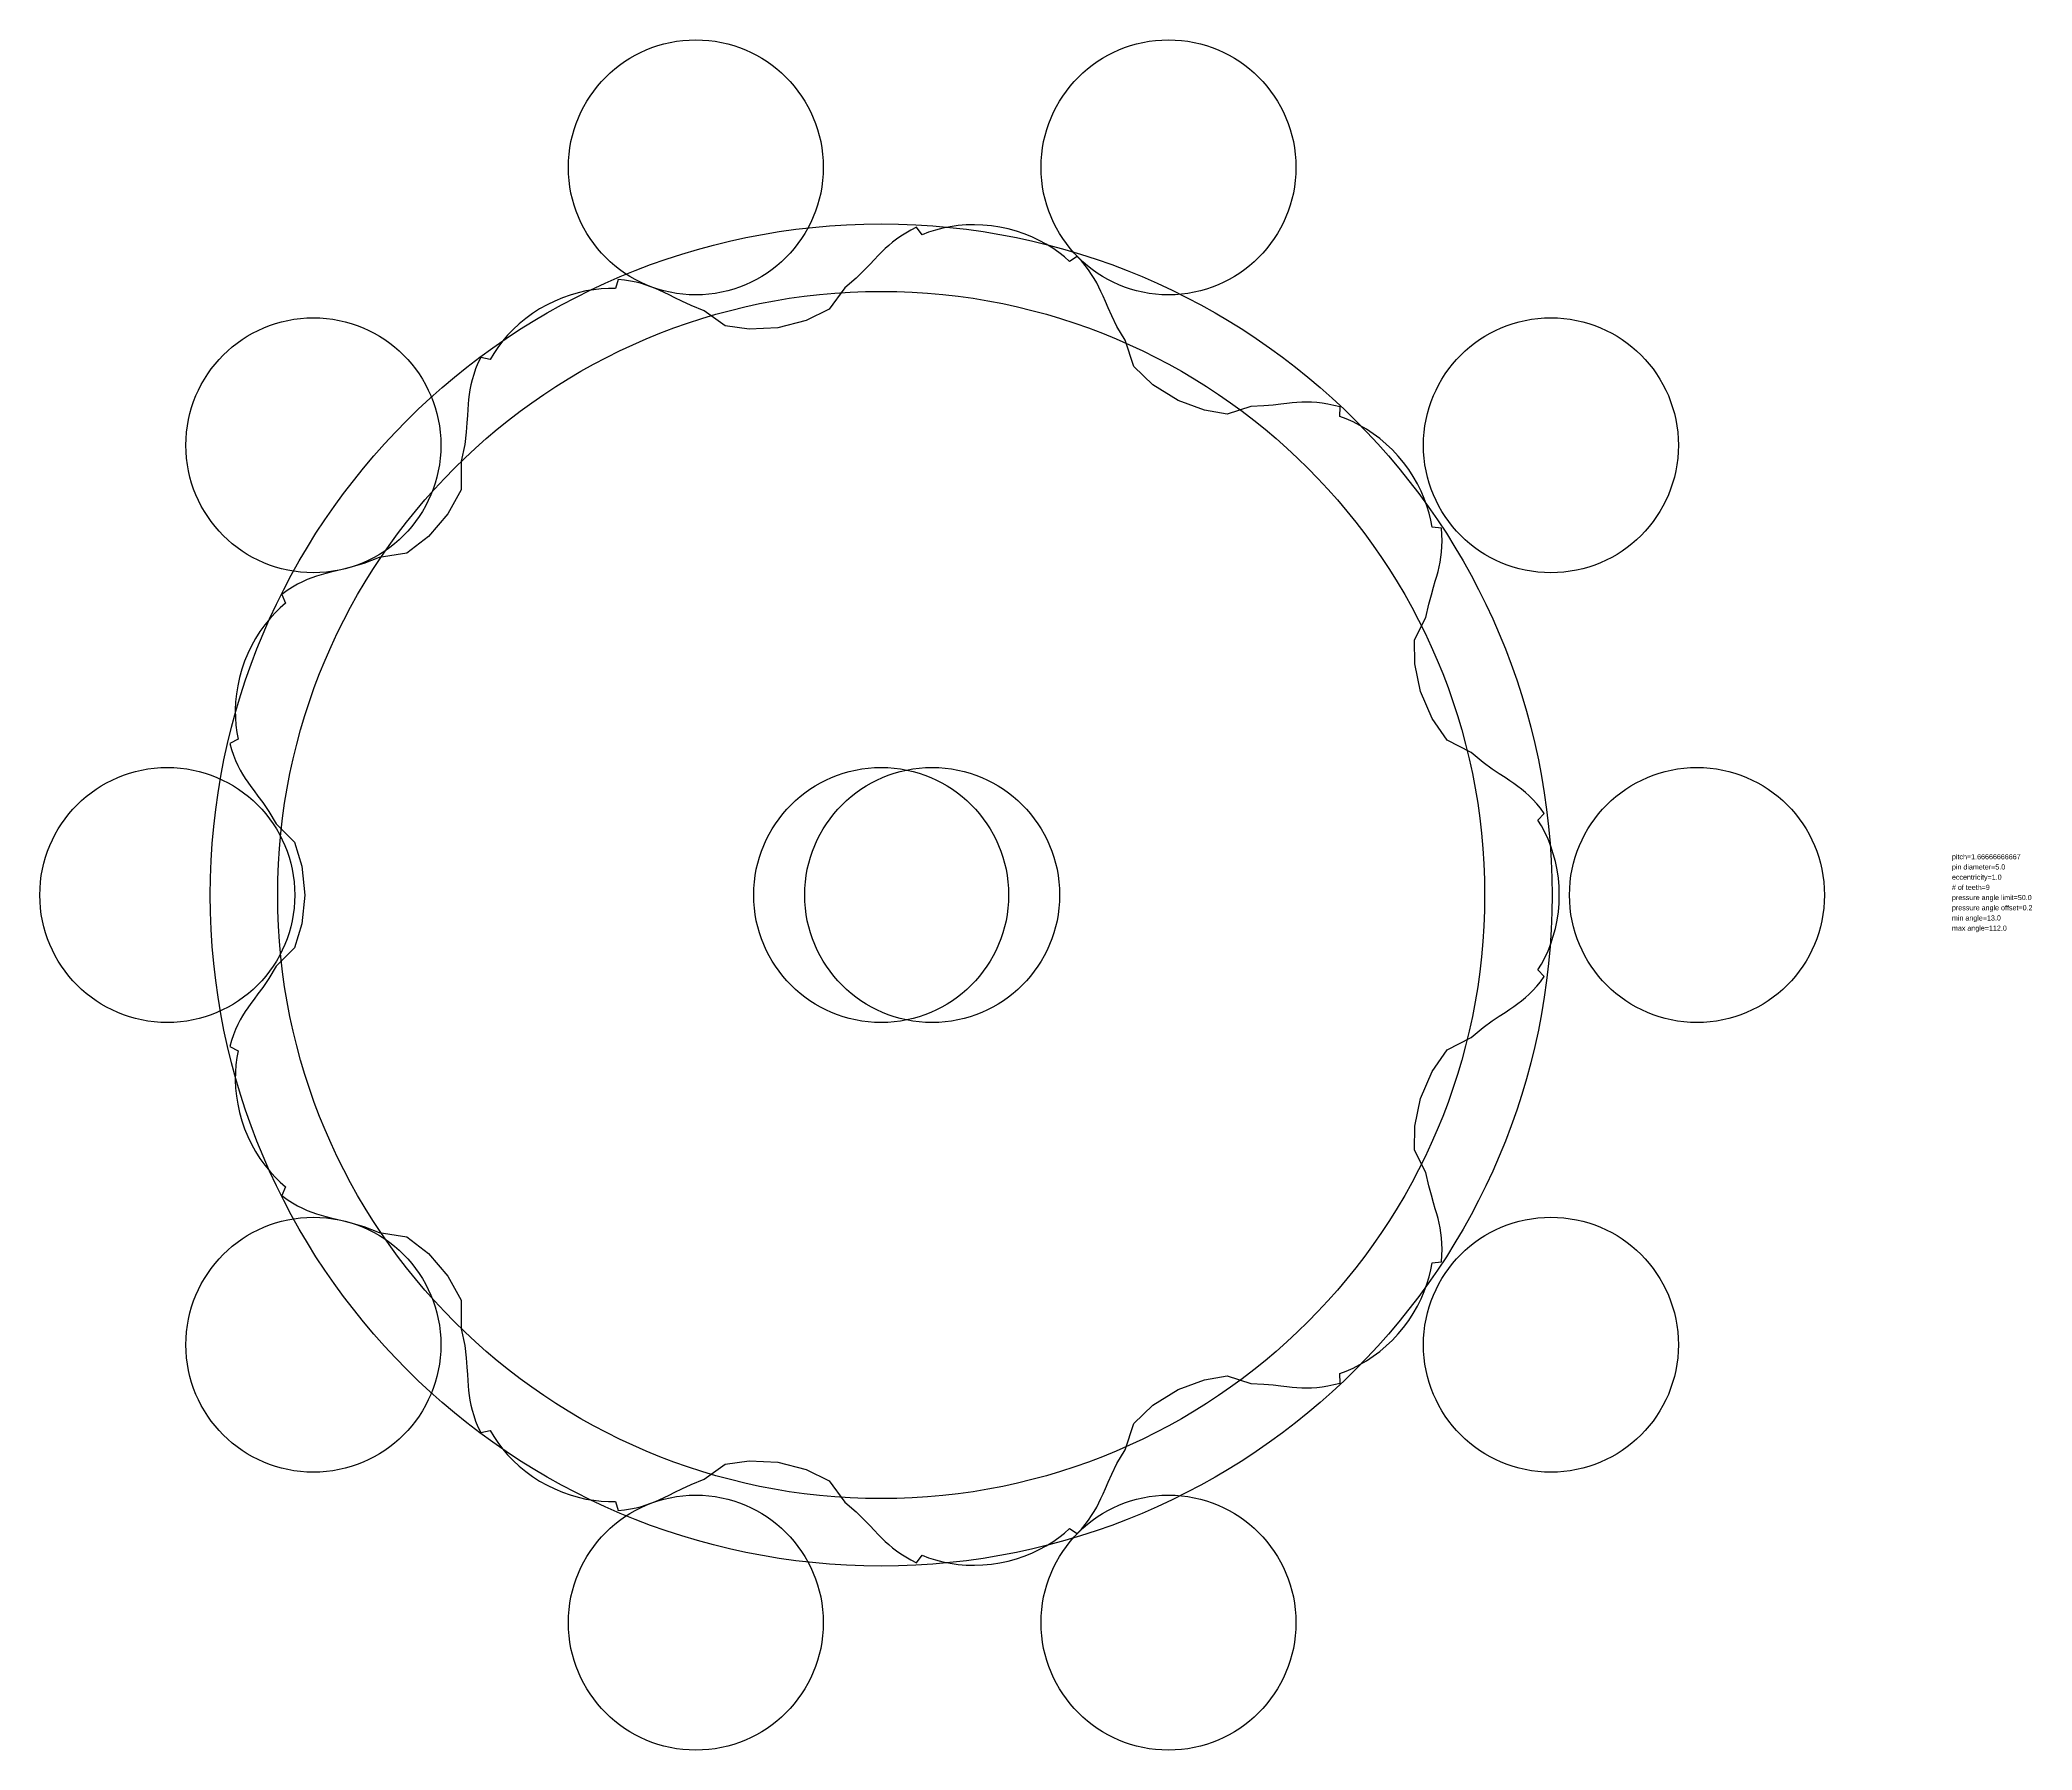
# Model space of a CAD drawing. Extents: x -17.5 to 21.6, y -16.8 to 16.8.
import ezdxf

# ---------------------------------------------------------------- set-up
doc = ezdxf.new("R2010")
doc.units = 0
for name, color, linetype in [('CAM', 1, 'continuous'), ('PRESSURE', 3, 'continuous'), ('ROLLER', 5, 'continuous'), ('TEXT', 2, 'continuous')]:
    doc.layers.add(name, color=color, linetype=linetype)
doc.styles.get("Standard").update_dxf_attribs({"font": 'ARIAL.TTF', "width": 40, "oblique": 50})

msp = doc.modelspace()

# ---------------------------------------------------------------- linework, layer by layer
at = {"layer": 'cam'}
for p, q in [((-0.613, 12.92), (-0.699, 12.86)), ((-0.519, 12.979), (-0.613, 12.92)), ((-0.417, 13.037), (-0.519, 12.979)), ((-0.305, 13.093), (-0.417, 13.037)), ((-0.197, 12.946), (-0.305, 13.093)), ((-0.071, 12.994), (-0.197, 12.946)), ((0.064, 13.037), (-0.071, 12.994)), ((0.207, 13.073), (0.064, 13.037)), ((0.356, 13.103), (0.207, 13.073)), ((0.51, 13.125), (0.356, 13.103)), ((0.67, 13.137), (0.51, 13.125)), ((0.832, 13.141), (0.67, 13.137)), ((0.997, 13.135), (0.832, 13.141)), ((1.163, 13.12), (0.997, 13.135)), ((1.328, 13.095), (1.163, 13.12)), ((1.491, 13.06), (1.328, 13.095)), ((1.651, 13.016), (1.491, 13.06)), ((1.807, 12.963), (1.651, 13.016)), ((1.957, 12.902), (1.807, 12.963)), ((2.101, 12.834), (1.957, 12.902)), ((-1.059, 12.538), (-1.134, 12.458)), ((-0.989, 12.609), (-1.059, 12.538)), ((-0.921, 12.674), (-0.989, 12.609)), ((-0.852, 12.737), (-0.921, 12.674)), ((-0.778, 12.799), (-0.852, 12.737)), ((-0.699, 12.86), (-0.778, 12.799)), ((2.237, 12.759), (2.101, 12.834)), ((2.365, 12.68), (2.237, 12.759)), ((2.484, 12.596), (2.365, 12.68)), ((2.594, 12.509), (2.484, 12.596)), ((2.695, 12.42), (2.594, 12.509)), ((2.845, 12.521), (2.695, 12.42)), ((2.929, 12.431), (2.845, 12.521)), ((-1.337, 12.246), (-1.491, 12.096)), ((-1.224, 12.364), (-1.337, 12.246)), ((-1.134, 12.458), (-1.224, 12.364)), ((3.003, 12.341), (2.929, 12.431)), ((3.069, 12.254), (3.003, 12.341)), ((3.128, 12.168), (3.069, 12.254)), ((3.18, 12.084), (3.128, 12.168)), ((-7.097, 11.763), (-7.25, 11.709)), ((-6.942, 11.808), (-7.097, 11.763)), ((-6.789, 11.843), (-6.942, 11.808)), ((-6.638, 11.868), (-6.789, 11.843)), ((-6.491, 11.884), (-6.638, 11.868)), ((-6.348, 11.892), (-6.491, 11.884)), ((-6.211, 11.891), (-6.348, 11.892)), ((-6.159, 12.068), (-6.211, 11.891)), ((-6.034, 12.055), (-6.159, 12.068)), ((-5.916, 12.037), (-6.034, 12.055)), ((-5.806, 12.014), (-5.916, 12.037)), ((-5.703, 11.988), (-5.806, 12.014)), ((-5.606, 11.958), (-5.703, 11.988)), ((-5.515, 11.926), (-5.606, 11.958)), ((-5.428, 11.891), (-5.515, 11.926)), ((-5.342, 11.854), (-5.428, 11.891)), ((-5.254, 11.812), (-5.342, 11.854)), ((-5.158, 11.765), (-5.254, 11.812)), ((-5.046, 11.708), (-5.158, 11.765)), ((-1.713, 11.906), (-2.021, 11.483)), ((-1.491, 12.096), (-1.713, 11.906)), ((3.227, 12.001), (3.18, 12.084)), ((3.27, 11.918), (3.227, 12.001)), ((3.311, 11.833), (3.27, 11.918)), ((3.353, 11.741), (3.311, 11.833)), ((3.398, 11.636), (3.353, 11.741)), ((-7.838, 11.399), (-7.972, 11.302)), ((-7.698, 11.49), (-7.838, 11.399)), ((-7.552, 11.572), (-7.698, 11.49)), ((-7.403, 11.645), (-7.552, 11.572)), ((-7.25, 11.709), (-7.403, 11.645)), ((-4.908, 11.64), (-5.046, 11.708)), ((-4.725, 11.555), (-4.908, 11.64)), ((-4.471, 11.455), (-4.725, 11.555)), ((-4.062, 11.16), (-4.471, 11.455)), ((-2.021, 11.483), (-2.471, 11.264)), ((3.452, 11.511), (3.398, 11.636)), ((3.523, 11.353), (3.452, 11.511)), ((3.625, 11.148), (3.523, 11.353)), ((-8.327, 10.974), (-8.427, 10.857)), ((-8.217, 11.088), (-8.327, 10.974)), ((-8.099, 11.197), (-8.217, 11.088)), ((-7.972, 11.302), (-8.099, 11.197)), ((-3.59, 11.092), (-4.062, 11.16)), ((-3.027, 11.118), (-3.59, 11.092)), ((-2.471, 11.264), (-3.027, 11.118)), ((3.784, 10.878), (3.625, 11.148)), ((-8.599, 10.618), (-8.671, 10.498)), ((-8.518, 10.737), (-8.599, 10.618)), ((-8.427, 10.857), (-8.518, 10.737)), ((3.953, 10.363), (3.784, 10.878)), ((-8.991, 10.204), (-9.021, 10.1)), ((-8.953, 10.313), (-8.991, 10.204)), ((-8.907, 10.425), (-8.953, 10.313)), ((-8.852, 10.541), (-8.907, 10.425)), ((-8.671, 10.498), (-8.852, 10.541)), ((4.331, 10.002), (3.953, 10.363)), ((-9.08, 9.811), (-9.091, 9.718)), ((-9.065, 9.905), (-9.08, 9.811)), ((-9.046, 10), (-9.065, 9.905)), ((-9.021, 10.1), (-9.046, 10)), ((4.822, 9.695), (4.331, 10.002)), ((-9.114, 9.403), (-9.123, 9.26)), ((-9.107, 9.52), (-9.114, 9.403)), ((-9.1, 9.623), (-9.107, 9.52)), ((-9.091, 9.718), (-9.1, 9.623)), ((5.339, 9.507), (4.822, 9.695)), ((5.785, 9.43), (5.339, 9.507)), ((6.248, 9.577), (5.785, 9.43)), ((6.502, 9.588), (6.248, 9.577)), ((6.691, 9.605), (6.502, 9.588)), ((6.837, 9.622), (6.691, 9.605)), ((6.956, 9.636), (6.837, 9.622)), ((7.059, 9.647), (6.956, 9.636)), ((7.155, 9.655), (7.059, 9.647)), ((7.249, 9.66), (7.155, 9.655)), ((7.343, 9.662), (7.249, 9.66)), ((7.44, 9.661), (7.343, 9.662)), ((7.542, 9.654), (7.44, 9.661)), ((7.649, 9.643), (7.542, 9.654)), ((7.762, 9.625), (7.649, 9.643)), ((7.88, 9.6), (7.762, 9.625)), ((8.003, 9.568), (7.88, 9.6)), ((7.993, 9.382), (8.003, 9.568)), ((8.122, 9.334), (7.993, 9.382)), ((-9.137, 9.077), (-9.168, 8.833)), ((-9.123, 9.26), (-9.137, 9.077)), ((8.254, 9.276), (8.122, 9.334)), ((8.387, 9.208), (8.254, 9.276)), ((8.52, 9.13), (8.387, 9.208)), ((8.652, 9.043), (8.52, 9.13)), ((8.781, 8.947), (8.652, 9.043)), ((-9.168, 8.833), (-9.237, 8.505)), ((8.906, 8.841), (8.781, 8.947)), ((9.026, 8.727), (8.906, 8.841)), ((9.14, 8.605), (9.026, 8.727)), ((9.247, 8.477), (9.14, 8.605)), ((-9.237, 8.505), (-9.239, 7.944)), ((9.346, 8.343), (9.247, 8.477)), ((9.436, 8.204), (9.346, 8.343)), ((-9.239, 7.944), (-9.5, 7.47)), ((9.518, 8.063), (9.436, 8.204)), ((9.589, 7.919), (9.518, 8.063)), ((9.651, 7.774), (9.589, 7.919)), ((-9.5, 7.47), (-9.878, 7.029)), ((9.703, 7.63), (9.651, 7.774)), ((9.746, 7.487), (9.703, 7.63)), ((9.779, 7.347), (9.746, 7.487)), ((9.804, 7.212), (9.779, 7.347)), ((9.987, 7.191), (9.804, 7.212)), ((9.997, 7.065), (9.987, 7.191)), ((10, 6.945), (9.997, 7.065)), ((-10.3, 6.705), (-10.845, 6.617)), ((-9.878, 7.029), (-10.3, 6.705)), ((9.978, 6.624), (9.99, 6.724)), ((9.99, 6.724), (9.998, 6.831)), ((9.998, 6.831), (10, 6.945)), ((-11.986, 6.278), (-12.075, 6.25)), ((-11.894, 6.303), (-11.986, 6.278)), ((-11.795, 6.328), (-11.894, 6.303)), ((-11.683, 6.355), (-11.795, 6.328)), ((-11.547, 6.387), (-11.683, 6.355)), ((-11.374, 6.431), (-11.547, 6.387)), ((-11.146, 6.5), (-11.374, 6.431)), ((-10.845, 6.617), (-11.146, 6.5)), ((9.897, 6.251), (9.922, 6.345)), ((9.922, 6.345), (9.944, 6.436)), ((9.944, 6.436), (9.963, 6.528)), ((9.963, 6.528), (9.978, 6.624)), ((-12.651, 5.969), (-12.756, 5.894)), ((-12.756, 5.894), (-12.683, 5.722)), ((-12.548, 6.034), (-12.651, 5.969)), ((-12.448, 6.091), (-12.548, 6.034)), ((-12.35, 6.141), (-12.448, 6.091)), ((-12.256, 6.183), (-12.35, 6.141)), ((-12.165, 6.219), (-12.256, 6.183)), ((-12.075, 6.25), (-12.165, 6.219)), ((9.739, 5.699), (9.79, 5.888)), ((9.79, 5.888), (9.832, 6.033)), ((9.832, 6.033), (9.868, 6.15)), ((9.868, 6.15), (9.897, 6.251)), ((-12.891, 5.528), (-12.992, 5.416)), ((-12.788, 5.629), (-12.891, 5.528)), ((-12.683, 5.722), (-12.788, 5.629)), ((9.684, 5.442), (9.739, 5.699)), ((-13.183, 5.167), (-13.269, 5.031)), ((-13.09, 5.296), (-13.183, 5.167)), ((-12.992, 5.416), (-13.09, 5.296)), ((9.462, 5), (9.684, 5.442)), ((-13.421, 4.738), (-13.485, 4.584)), ((-13.349, 4.887), (-13.421, 4.738)), ((-13.269, 5.031), (-13.349, 4.887)), ((9.468, 4.535), (9.462, 5)), ((-13.54, 4.426), (-13.585, 4.266)), ((-13.485, 4.584), (-13.54, 4.426)), ((9.577, 3.988), (9.468, 4.535)), ((-13.646, 3.943), (-13.662, 3.784)), ((-13.62, 4.104), (-13.646, 3.943)), ((-13.585, 4.266), (-13.62, 4.104)), ((9.806, 3.458), (9.577, 3.988)), ((-13.662, 3.784), (-13.668, 3.628)), ((-13.668, 3.628), (-13.666, 3.475)), ((-13.666, 3.475), (-13.656, 3.328)), ((-13.656, 3.328), (-13.637, 3.187)), ((-13.637, 3.187), (-13.613, 3.053)), ((10.099, 3.038), (9.806, 3.458)), ((-13.613, 3.053), (-13.777, 2.971)), ((-13.777, 2.971), (-13.742, 2.851)), ((-13.742, 2.851), (-13.703, 2.739)), ((-13.703, 2.739), (-13.661, 2.635)), ((10.573, 2.796), (10.099, 3.038)), ((10.804, 2.601), (10.573, 2.796)), ((-13.661, 2.635), (-13.617, 2.539)), ((-13.617, 2.539), (-13.571, 2.45)), ((-13.571, 2.45), (-13.523, 2.367)), ((-13.523, 2.367), (-13.474, 2.287)), ((10.984, 2.47), (10.804, 2.601)), ((11.123, 2.376), (10.984, 2.47)), ((11.235, 2.303), (11.123, 2.376)), ((-13.474, 2.287), (-13.422, 2.209)), ((-13.422, 2.209), (-13.365, 2.129)), ((-13.365, 2.129), (-13.3, 2.041)), ((-13.3, 2.041), (-13.224, 1.939)), ((11.328, 2.241), (11.235, 2.303)), ((11.411, 2.185), (11.328, 2.241)), ((11.487, 2.13), (11.411, 2.185)), ((11.561, 2.072), (11.487, 2.13)), ((11.635, 2.011), (11.561, 2.072)), ((11.708, 1.945), (11.635, 2.011)), ((-13.224, 1.939), (-13.13, 1.811)), ((-13.13, 1.811), (-13.012, 1.64)), ((-13.012, 1.64), (-12.867, 1.398)), ((11.782, 1.871), (11.708, 1.945)), ((11.857, 1.79), (11.782, 1.871)), ((11.932, 1.7), (11.857, 1.79)), ((11.88, 1.47), (12.006, 1.601)), ((12.006, 1.601), (11.932, 1.7)), ((-12.867, 1.398), (-12.504, 1.034)), ((11.95, 1.354), (11.88, 1.47)), ((12.016, 1.23), (11.95, 1.354)), ((12.078, 1.097), (12.016, 1.23)), ((-12.504, 1.034), (-12.36, 0.566)), ((12.134, 0.956), (12.078, 1.097)), ((12.182, 0.808), (12.134, 0.956)), ((12.224, 0.654), (12.182, 0.808)), ((-12.36, 0.566), (-12.3, 0)), ((12.257, 0.495), (12.224, 0.654)), ((12.281, 0.332), (12.257, 0.495)), ((-12.3, 0), (-12.36, -0.566)), ((12.295, 0.167), (12.281, 0.332)), ((12.3, 0), (12.295, 0.167)), ((12.257, -0.495), (12.281, -0.332)), ((12.281, -0.332), (12.295, -0.167)), ((12.295, -0.167), (12.3, 0)), ((-12.36, -0.566), (-12.504, -1.034)), ((12.182, -0.808), (12.224, -0.654)), ((12.224, -0.654), (12.257, -0.495)), ((-12.504, -1.034), (-12.867, -1.398)), ((12.016, -1.23), (12.078, -1.097)), ((12.078, -1.097), (12.134, -0.956)), ((12.134, -0.956), (12.182, -0.808)), ((-12.867, -1.398), (-13.012, -1.64)), ((11.88, -1.47), (11.95, -1.354)), ((12.006, -1.601), (11.88, -1.47)), ((11.95, -1.354), (12.016, -1.23)), ((-13.224, -1.939), (-13.3, -2.041)), ((-13.13, -1.811), (-13.224, -1.939)), ((-13.012, -1.64), (-13.13, -1.811)), ((11.635, -2.011), (11.708, -1.945)), ((11.708, -1.945), (11.782, -1.871)), ((11.782, -1.871), (11.857, -1.79)), ((11.857, -1.79), (11.932, -1.7)), ((11.932, -1.7), (12.006, -1.601)), ((-13.474, -2.287), (-13.523, -2.367)), ((-13.422, -2.209), (-13.474, -2.287)), ((-13.365, -2.129), (-13.422, -2.209)), ((-13.3, -2.041), (-13.365, -2.129)), ((11.123, -2.376), (11.235, -2.303)), ((11.235, -2.303), (11.328, -2.241)), ((11.328, -2.241), (11.411, -2.185)), ((11.411, -2.185), (11.487, -2.13)), ((11.487, -2.13), (11.561, -2.072)), ((11.561, -2.072), (11.635, -2.011)), ((-13.661, -2.635), (-13.703, -2.739)), ((-13.617, -2.539), (-13.661, -2.635)), ((-13.571, -2.45), (-13.617, -2.539)), ((-13.523, -2.367), (-13.571, -2.45)), ((10.573, -2.796), (10.804, -2.601)), ((10.804, -2.601), (10.984, -2.47)), ((10.984, -2.47), (11.123, -2.376)), ((-13.742, -2.851), (-13.777, -2.971)), ((-13.777, -2.971), (-13.613, -3.053)), ((-13.703, -2.739), (-13.742, -2.851)), ((-13.613, -3.053), (-13.637, -3.187)), ((9.806, -3.458), (10.099, -3.038)), ((10.099, -3.038), (10.573, -2.796)), ((-13.666, -3.475), (-13.668, -3.628)), ((-13.656, -3.328), (-13.666, -3.475)), ((-13.637, -3.187), (-13.656, -3.328)), ((9.577, -3.988), (9.806, -3.458)), ((-13.668, -3.628), (-13.662, -3.784)), ((-13.662, -3.784), (-13.646, -3.943)), ((-13.646, -3.943), (-13.62, -4.104)), ((-13.62, -4.104), (-13.585, -4.266)), ((-13.585, -4.266), (-13.54, -4.426)), ((9.468, -4.535), (9.577, -3.988)), ((-13.54, -4.426), (-13.485, -4.584)), ((-13.485, -4.584), (-13.421, -4.738)), ((9.462, -5), (9.468, -4.535)), ((-13.421, -4.738), (-13.349, -4.887)), ((-13.349, -4.887), (-13.269, -5.031)), ((-13.269, -5.031), (-13.183, -5.167)), ((9.684, -5.442), (9.462, -5)), ((-13.183, -5.167), (-13.09, -5.296)), ((-13.09, -5.296), (-12.992, -5.416)), ((-12.992, -5.416), (-12.891, -5.528)), ((9.739, -5.699), (9.684, -5.442)), ((-12.891, -5.528), (-12.788, -5.629)), ((-12.788, -5.629), (-12.683, -5.722)), ((-12.683, -5.722), (-12.756, -5.894)), ((9.79, -5.888), (9.739, -5.699)), ((-12.756, -5.894), (-12.651, -5.969)), ((-12.651, -5.969), (-12.548, -6.034)), ((-12.548, -6.034), (-12.448, -6.091)), ((-12.448, -6.091), (-12.35, -6.141)), ((-12.35, -6.141), (-12.256, -6.183)), ((-12.256, -6.183), (-12.165, -6.219)), ((-12.165, -6.219), (-12.075, -6.25)), ((-12.075, -6.25), (-11.986, -6.278)), ((9.832, -6.033), (9.79, -5.888)), ((9.868, -6.15), (9.832, -6.033)), ((9.897, -6.251), (9.868, -6.15)), ((9.922, -6.345), (9.897, -6.251)), ((-11.986, -6.278), (-11.894, -6.303)), ((-11.894, -6.303), (-11.795, -6.328)), ((-11.795, -6.328), (-11.683, -6.355)), ((-11.683, -6.355), (-11.547, -6.387)), ((-11.547, -6.387), (-11.374, -6.431)), ((-11.374, -6.431), (-11.146, -6.5)), ((-11.146, -6.5), (-10.845, -6.617)), ((-10.845, -6.617), (-10.3, -6.705)), ((9.944, -6.436), (9.922, -6.345)), ((9.963, -6.528), (9.944, -6.436)), ((9.978, -6.624), (9.963, -6.528)), ((9.99, -6.724), (9.978, -6.624)), ((-10.3, -6.705), (-9.878, -7.029)), ((-9.878, -7.029), (-9.5, -7.47)), ((9.998, -6.831), (9.99, -6.724)), ((9.997, -7.065), (10, -6.945)), ((10, -6.945), (9.998, -6.831)), ((9.746, -7.487), (9.779, -7.347)), ((9.779, -7.347), (9.804, -7.212)), ((9.804, -7.212), (9.987, -7.191)), ((9.987, -7.191), (9.997, -7.065)), ((-9.5, -7.47), (-9.239, -7.944)), ((9.589, -7.919), (9.651, -7.774)), ((9.651, -7.774), (9.703, -7.63)), ((9.703, -7.63), (9.746, -7.487)), ((-9.239, -7.944), (-9.237, -8.505)), ((9.346, -8.343), (9.436, -8.204)), ((9.436, -8.204), (9.518, -8.063)), ((9.518, -8.063), (9.589, -7.919)), ((-9.237, -8.505), (-9.168, -8.833)), ((9.14, -8.605), (9.247, -8.477)), ((9.247, -8.477), (9.346, -8.343)), ((-9.168, -8.833), (-9.137, -9.077)), ((8.652, -9.043), (8.781, -8.947)), ((8.781, -8.947), (8.906, -8.841)), ((8.906, -8.841), (9.026, -8.727)), ((9.026, -8.727), (9.14, -8.605)), ((-9.137, -9.077), (-9.123, -9.26)), ((-9.123, -9.26), (-9.114, -9.403)), ((7.993, -9.382), (8.122, -9.334)), ((8.122, -9.334), (8.254, -9.276)), ((8.254, -9.276), (8.387, -9.208)), ((8.387, -9.208), (8.52, -9.13)), ((8.52, -9.13), (8.652, -9.043)), ((-9.114, -9.403), (-9.107, -9.52)), ((-9.107, -9.52), (-9.1, -9.623)), ((-9.1, -9.623), (-9.091, -9.718)), ((-9.091, -9.718), (-9.08, -9.811)), ((4.331, -10.002), (4.822, -9.695)), ((4.822, -9.695), (5.339, -9.507)), ((5.339, -9.507), (5.785, -9.43)), ((5.785, -9.43), (6.248, -9.577)), ((6.248, -9.577), (6.502, -9.588)), ((6.502, -9.588), (6.691, -9.605)), ((6.691, -9.605), (6.837, -9.622)), ((6.837, -9.622), (6.956, -9.636)), ((6.956, -9.636), (7.059, -9.647)), ((7.059, -9.647), (7.155, -9.655)), ((7.155, -9.655), (7.249, -9.66)), ((7.249, -9.66), (7.343, -9.662)), ((7.343, -9.662), (7.44, -9.661)), ((7.44, -9.661), (7.542, -9.654)), ((7.542, -9.654), (7.649, -9.643)), ((7.649, -9.643), (7.762, -9.625)), ((7.762, -9.625), (7.88, -9.6)), ((7.88, -9.6), (8.003, -9.568)), ((8.003, -9.568), (7.993, -9.382)), ((-9.08, -9.811), (-9.065, -9.905)), ((-9.065, -9.905), (-9.046, -10)), ((-9.046, -10), (-9.021, -10.1)), ((-9.021, -10.1), (-8.991, -10.204)), ((3.953, -10.363), (4.331, -10.002)), ((-8.991, -10.204), (-8.953, -10.313)), ((-8.953, -10.313), (-8.907, -10.425)), ((-8.907, -10.425), (-8.852, -10.541)), ((-8.852, -10.541), (-8.671, -10.498)), ((-8.671, -10.498), (-8.599, -10.618)), ((3.784, -10.878), (3.953, -10.363)), ((-8.599, -10.618), (-8.518, -10.737)), ((-8.518, -10.737), (-8.427, -10.857)), ((-8.427, -10.857), (-8.327, -10.974)), ((3.625, -11.148), (3.784, -10.878)), ((-8.327, -10.974), (-8.217, -11.088)), ((-8.217, -11.088), (-8.099, -11.197)), ((-8.099, -11.197), (-7.972, -11.302)), ((-7.972, -11.302), (-7.838, -11.399)), ((-4.471, -11.455), (-4.062, -11.16)), ((-4.062, -11.16), (-3.59, -11.092)), ((-3.59, -11.092), (-3.027, -11.118)), ((-3.027, -11.118), (-2.471, -11.264)), ((-2.471, -11.264), (-2.021, -11.483)), ((3.523, -11.353), (3.625, -11.148)), ((-7.838, -11.399), (-7.698, -11.49)), ((-7.698, -11.49), (-7.552, -11.572)), ((-7.552, -11.572), (-7.403, -11.645)), ((-7.403, -11.645), (-7.25, -11.709)), ((-7.25, -11.709), (-7.097, -11.763)), ((-5.158, -11.765), (-5.046, -11.708)), ((-5.046, -11.708), (-4.908, -11.64)), ((-4.908, -11.64), (-4.725, -11.555)), ((-4.725, -11.555), (-4.471, -11.455)), ((-2.021, -11.483), (-1.713, -11.906)), ((3.353, -11.741), (3.398, -11.636)), ((3.398, -11.636), (3.452, -11.511)), ((3.452, -11.511), (3.523, -11.353)), ((-7.097, -11.763), (-6.942, -11.808)), ((-6.942, -11.808), (-6.789, -11.843)), ((-6.789, -11.843), (-6.638, -11.868)), ((-6.638, -11.868), (-6.491, -11.884)), ((-6.491, -11.884), (-6.348, -11.892)), ((-6.348, -11.892), (-6.211, -11.891)), ((-6.211, -11.891), (-6.159, -12.068)), ((-6.159, -12.068), (-6.034, -12.055)), ((-6.034, -12.055), (-5.916, -12.037)), ((-5.916, -12.037), (-5.806, -12.014)), ((-5.806, -12.014), (-5.703, -11.988)), ((-5.703, -11.988), (-5.606, -11.958)), ((-5.606, -11.958), (-5.515, -11.926)), ((-5.515, -11.926), (-5.428, -11.891)), ((-5.428, -11.891), (-5.342, -11.854)), ((-5.342, -11.854), (-5.254, -11.812)), ((-5.254, -11.812), (-5.158, -11.765)), ((-1.713, -11.906), (-1.491, -12.096)), ((-1.491, -12.096), (-1.337, -12.246)), ((3.128, -12.168), (3.18, -12.084)), ((3.18, -12.084), (3.227, -12.001)), ((3.227, -12.001), (3.27, -11.918)), ((3.27, -11.918), (3.311, -11.833)), ((3.311, -11.833), (3.353, -11.741)), ((-1.337, -12.246), (-1.224, -12.364)), ((-1.224, -12.364), (-1.134, -12.458)), ((-1.134, -12.458), (-1.059, -12.538)), ((2.594, -12.509), (2.695, -12.42)), ((2.695, -12.42), (2.845, -12.521)), ((2.845, -12.521), (2.929, -12.431)), ((2.929, -12.431), (3.003, -12.341)), ((3.003, -12.341), (3.069, -12.254)), ((3.069, -12.254), (3.128, -12.168)), ((-1.059, -12.538), (-0.989, -12.609)), ((-0.989, -12.609), (-0.921, -12.674)), ((-0.921, -12.674), (-0.852, -12.737)), ((-0.852, -12.737), (-0.778, -12.799)), ((-0.778, -12.799), (-0.699, -12.86)), ((-0.699, -12.86), (-0.613, -12.92)), ((1.957, -12.902), (2.101, -12.834)), ((2.101, -12.834), (2.237, -12.759)), ((2.237, -12.759), (2.365, -12.68)), ((2.365, -12.68), (2.484, -12.596)), ((2.484, -12.596), (2.594, -12.509)), ((-0.613, -12.92), (-0.519, -12.979)), ((-0.519, -12.979), (-0.417, -13.037)), ((-0.417, -13.037), (-0.305, -13.093)), ((-0.305, -13.093), (-0.197, -12.946)), ((-0.197, -12.946), (-0.071, -12.994)), ((-0.071, -12.994), (0.064, -13.037)), ((0.064, -13.037), (0.207, -13.073)), ((0.207, -13.073), (0.356, -13.103)), ((0.356, -13.103), (0.51, -13.125)), ((0.51, -13.125), (0.67, -13.137)), ((0.67, -13.137), (0.832, -13.141)), ((0.832, -13.141), (0.997, -13.135)), ((0.997, -13.135), (1.163, -13.12)), ((1.163, -13.12), (1.328, -13.095)), ((1.328, -13.095), (1.491, -13.06)), ((1.491, -13.06), (1.651, -13.016)), ((1.651, -13.016), (1.807, -12.963)), ((1.807, -12.963), (1.957, -12.902))]:
    msp.add_line(p, q, dxfattribs=at)
msp.add_circle((-1, 0), 2.5, dxfattribs=at)
at = {"layer": 'pressure'}
for radius in [13.157, 11.835]:
    msp.add_circle((-1, 0), radius, dxfattribs=at)
at = {"layer": 'roller'}
for centre in [(-4.635, 14.266), (4.635, 14.266), (-12.135, 8.817), (12.135, 8.817), (-15, 0), (0, 0), (15, 0), (-12.135, -8.817), (12.135, -8.817), (-4.635, -14.266), (4.635, -14.266)]:
    msp.add_circle(centre, 2.5, dxfattribs=at)

# ---------------------------------------------------------------- texts
at = {"layer": 'text'}
for s, p in [('pitch=1.66666666667', (20, 0.7)), ('eccentricity=1.0', (20, 0.3)), ('pin diameter=5.0', (20, 0.5)), ('# of teeth=9', (20, 0.1)), ('pressure angle limit=50.0', (20, -0.1)), ('pressure angle offset=0.2', (20, -0.3)), ('min angle=13.0', (20, -0.5)), ('max angle=112.0', (20, -0.7))]:
    msp.add_text(s, height=0.1, dxfattribs=at).set_placement(p)

doc.saveas('drawing.dxf')
